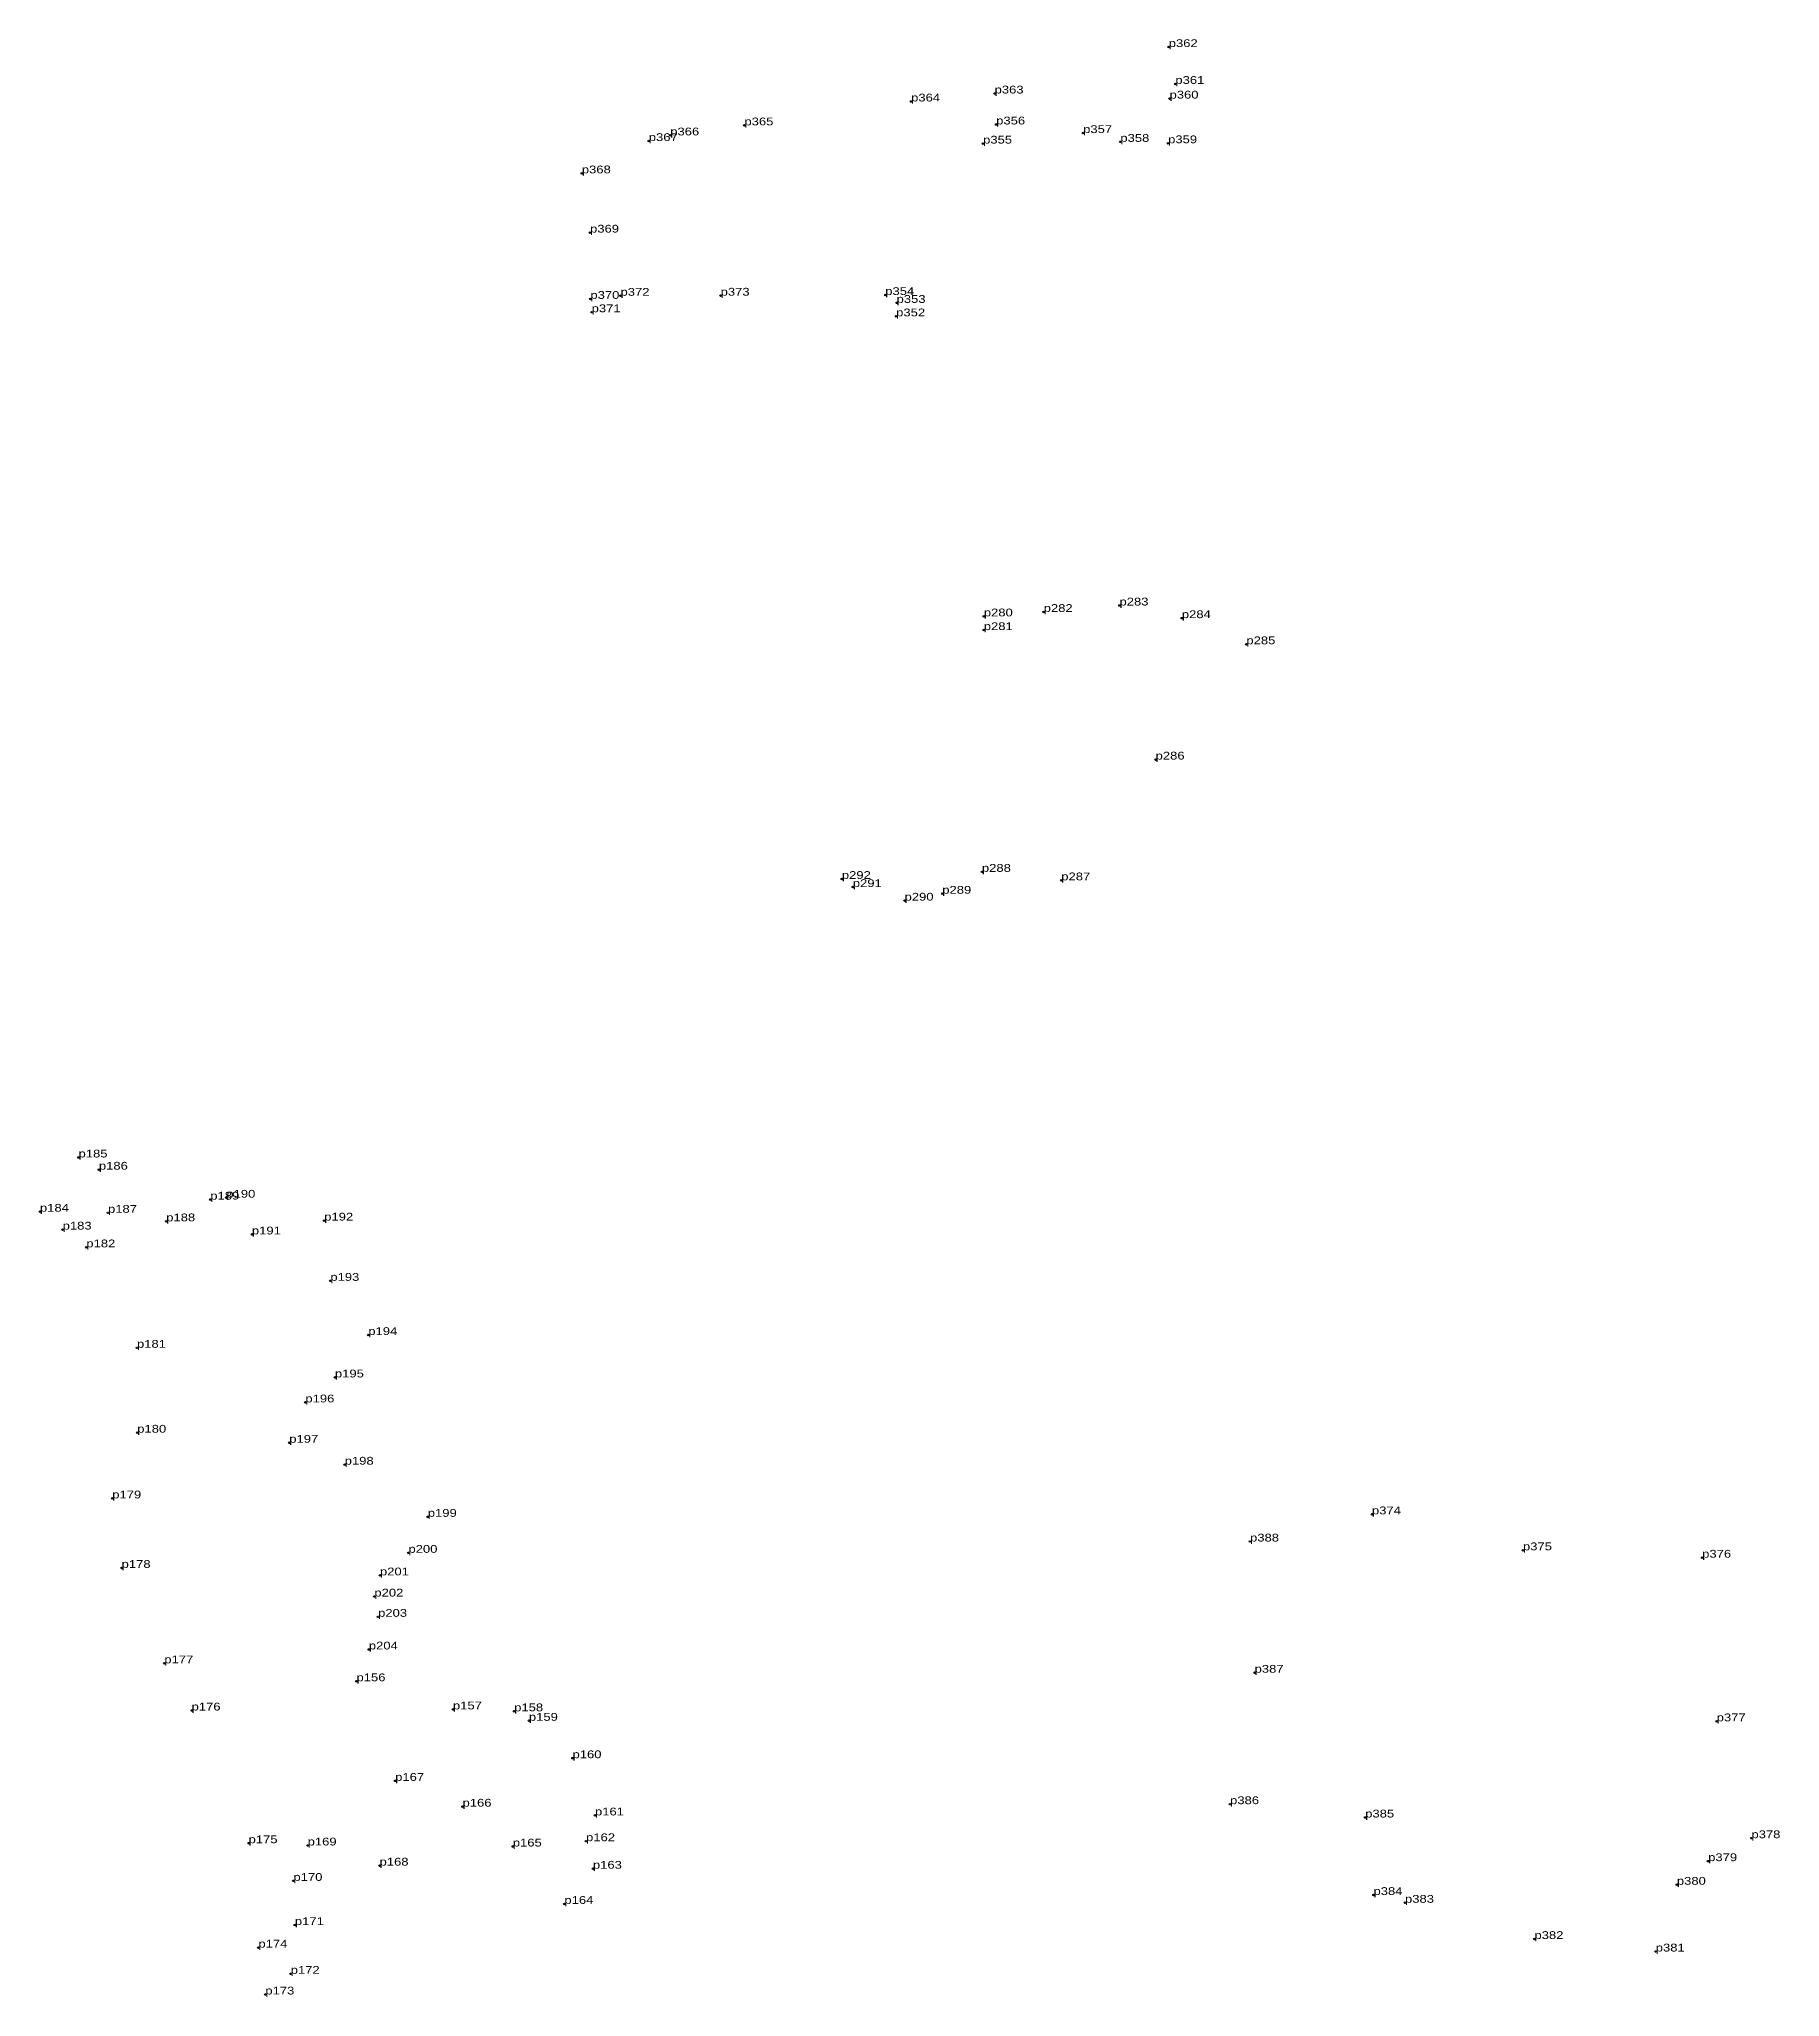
# Model space of a CAD drawing. Header units: metres. Extents: x 545938 to 547576, y 1838267 to 1839224.
# Drawn here: x 546608.6 to 547010.7, y 1838266.5 to 1838718.8 of the extents above; entities that cross this region are included whole.
import ezdxf

# ---------------------------------------------------------------- set-up
doc = ezdxf.new("R2010")
doc.units = ezdxf.units.M
doc.header["$LTSCALE"] = 0.72
doc.header["$PDMODE"] = 32
doc.header["$PDSIZE"] = 0.36
doc.layers.add('12', color=7, linetype='Continuous')
doc.layers.add('7', color=7, linetype='Continuous')

msp = doc.modelspace()

# ---------------------------------------------------------------- texts
at = {"layer": '12', "width": 1.25}
for s, p in [('p362', (546869.54, 1838717.01)), ('p362', (546869.54, 1838717.01)), ('p363', (546829.31, 1838706.28)), ('p363', (546829.31, 1838706.28)), ('p361', (546871.07, 1838708.5)), ('p361', (546871.07, 1838708.5)), ('p364', (546810.02, 1838704.44)), ('p364', (546810.02, 1838704.44)), ('p360', (546869.73, 1838705.11)), ('p360', (546869.73, 1838705.11)), ('p366', (546754.37, 1838696.6)), ('p366', (546754.37, 1838696.6)), ('p365', (546771.51, 1838698.92)), ('p365', (546771.51, 1838698.92)), ('p356', (546829.67, 1838699.13)), ('p356', (546829.67, 1838699.13)), ('p357', (546849.76, 1838697.15)), ('p357', (546849.76, 1838697.15)), ('p367', (546749.41, 1838695.3)), ('p367', (546749.41, 1838695.3)), ('p355', (546826.65, 1838694.71)), ('p355', (546826.65, 1838694.71)), ('p358', (546858.36, 1838695.11)), ('p358', (546858.36, 1838695.11)), ('p359', (546869.4, 1838694.79)), ('p359', (546869.4, 1838694.79)), ('p368', (546733.94, 1838687.83)), ('p368', (546733.94, 1838687.83)), ('p369', (546735.84, 1838674.15)), ('p369', (546735.84, 1838674.15)), ('p370', (546735.92, 1838658.83)), ('p370', (546735.92, 1838658.83)), ('p371', (546736.21, 1838655.75)), ('p371', (546736.21, 1838655.75)), ('p372', (546742.88, 1838659.55)), ('p372', (546742.88, 1838659.55)), ('p373', (546766.01, 1838659.58)), ('p373', (546766.01, 1838659.58)), ('p354', (546804.04, 1838659.72)), ('p354', (546804.04, 1838659.72)), ('p353', (546806.66, 1838657.91)), ('p353', (546806.66, 1838657.91)), ('p352', (546806.56, 1838654.8)), ('p352', (546806.56, 1838654.8)), ('p283', (546858.16, 1838587.99)), ('p283', (546858.16, 1838587.99)), ('p280', (546826.82, 1838585.48)), ('p280', (546826.82, 1838585.48)), ('p282', (546840.65, 1838586.5)), ('p282', (546840.65, 1838586.5)), ('p284', (546872.57, 1838585.07)), ('p284', (546872.57, 1838585.07)), ('p281', (546826.81, 1838582.31)), ('p281', (546826.81, 1838582.31)), ('p285', (546887.48, 1838579.04)), ('p285', (546887.48, 1838579.04)), ('p286', (546866.51, 1838552.4)), ('p286', (546866.51, 1838552.4)), ('p292', (546794.02, 1838524.82)), ('p292', (546794.02, 1838524.82)), ('p288', (546826.38, 1838526.46)), ('p288', (546826.38, 1838526.46)), ('p287', (546844.71, 1838524.5)), ('p287', (546844.71, 1838524.5)), ('p291', (546796.55, 1838522.95)), ('p291', (546796.55, 1838522.95)), ('p289', (546817.22, 1838521.4)), ('p289', (546817.22, 1838521.4)), ('p290', (546808.51, 1838519.81)), ('p290', (546808.51, 1838519.81)), ('p185', (546617.66, 1838460.47)), ('p185', (546617.66, 1838460.47)), ('p186', (546622.36, 1838457.65)), ('p186', (546622.36, 1838457.65)), ('p184', (546608.74, 1838447.94)), ('p184', (546608.74, 1838447.94)), ('p187', (546624.47, 1838447.69)), ('p187', (546624.47, 1838447.69)), ('p189', (546648.1, 1838450.74)), ('p189', (546648.1, 1838450.74)), ('p190', (546651.81, 1838451.18)), ('p190', (546651.81, 1838451.18)), ('p183', (546613.99, 1838443.81)), ('p183', (546613.99, 1838443.81)), ('p188', (546637.92, 1838445.72)), ('p188', (546637.92, 1838445.72)), ('p192', (546674.42, 1838445.89)), ('p192', (546674.42, 1838445.89)), ('p182', (546619.46, 1838439.71)), ('p182', (546619.46, 1838439.71)), ('p191', (546657.71, 1838442.69)), ('p191', (546657.71, 1838442.69)), ('p193', (546675.84, 1838431.97)), ('p193', (546675.84, 1838431.97)), ('p181', (546631.16, 1838416.5)), ('p181', (546631.16, 1838416.5)), ('p194', (546684.61, 1838419.45)), ('p194', (546684.61, 1838419.45)), ('p195', (546676.89, 1838409.65)), ('p195', (546676.89, 1838409.65)), ('p196', (546670.07, 1838403.88)), ('p196', (546670.07, 1838403.88)), ('p180', (546631.22, 1838396.89)), ('p180', (546631.22, 1838396.89)), ('p197', (546666.35, 1838394.56)), ('p197', (546666.35, 1838394.56)), ('p198', (546679.15, 1838389.5)), ('p198', (546679.15, 1838389.5)), ('p179', (546625.45, 1838381.7)), ('p179', (546625.45, 1838381.7)), ('p199', (546698.35, 1838377.45)), ('p199', (546698.35, 1838377.45)), ('p374', (546916.49, 1838378.03)), ('p374', (546916.49, 1838378.03)), ('p388', (546888.33, 1838371.74)), ('p388', (546888.33, 1838371.74)), ('p200', (546693.88, 1838369.13)), ('p200', (546693.88, 1838369.13)), ('p375', (546951.38, 1838369.72)), ('p375', (546951.38, 1838369.72)), ('p376', (546992.78, 1838368.01)), ('p376', (546992.78, 1838368.01)), ('p178', (546627.61, 1838365.65)), ('p178', (546627.61, 1838365.65)), ('p201', (546687.3, 1838363.92)), ('p201', (546687.3, 1838363.92)), ('p202', (546686.01, 1838359.03)), ('p202', (546686.01, 1838359.03)), ('p203', (546686.87, 1838354.35)), ('p203', (546686.87, 1838354.35)), ('p177', (546637.48, 1838343.6)), ('p177', (546637.48, 1838343.6)), ('p204', (546684.73, 1838346.8)), ('p204', (546684.73, 1838346.8)), ('p156', (546681.88, 1838339.46)), ('p156', (546681.88, 1838339.46)), ('p387', (546889.38, 1838341.43)), ('p387', (546889.38, 1838341.43)), ('p176', (546643.78, 1838332.7)), ('p176', (546643.78, 1838332.7)), ('p157', (546704.16, 1838332.95)), ('p157', (546704.16, 1838332.95)), ('p158', (546718.31, 1838332.52)), ('p158', (546718.31, 1838332.52)), ('p159', (546721.71, 1838330.33)), ('p159', (546721.71, 1838330.33)), ('p377', (546996.14, 1838330.21)), ('p377', (546996.14, 1838330.21)), ('p160', (546731.79, 1838321.68)), ('p160', (546731.79, 1838321.68)), ('p167', (546690.81, 1838316.45)), ('p167', (546690.81, 1838316.45)), ('p166', (546706.38, 1838310.49)), ('p166', (546706.38, 1838310.49)), ('p161', (546736.98, 1838308.46)), ('p161', (546736.98, 1838308.46)), ('p386', (546883.71, 1838311.06)), ('p386', (546883.71, 1838311.06)), ('p385', (546914.93, 1838307.98)), ('p385', (546914.93, 1838307.98)), ('p378', (547004.17, 1838303.2)), ('p378', (547004.17, 1838303.2)), ('p175', (546656.95, 1838302.04)), ('p175', (546656.95, 1838302.04)), ('p169', (546670.59, 1838301.52)), ('p169', (546670.59, 1838301.52)), ('p165', (546717.99, 1838301.28)), ('p165', (546717.99, 1838301.28)), ('p162', (546734.92, 1838302.51)), ('p162', (546734.92, 1838302.51)), ('p168', (546687.21, 1838296.87)), ('p168', (546687.21, 1838296.87)), ('p163', (546736.5, 1838296.15)), ('p163', (546736.5, 1838296.15)), ('p379', (546994.17, 1838297.9)), ('p379', (546994.17, 1838297.9)), ('p170', (546667.31, 1838293.34)), ('p170', (546667.31, 1838293.34)), ('p384', (546916.85, 1838290.08)), ('p384', (546916.85, 1838290.08)), ('p380', (546986.94, 1838292.44)), ('p380', (546986.94, 1838292.44)), ('p164', (546729.91, 1838288.02)), ('p164', (546729.91, 1838288.02)), ('p383', (546924.13, 1838288.28)), ('p383', (546924.13, 1838288.28)), ('p171', (546667.64, 1838283.13)), ('p171', (546667.64, 1838283.13)), ('p174', (546659.22, 1838277.93)), ('p174', (546659.22, 1838277.93)), ('p382', (546954.04, 1838279.91)), ('p382', (546954.04, 1838279.91)), ('p381', (546982.06, 1838277.02)), ('p381', (546982.06, 1838277.02)), ('p172', (546666.68, 1838271.87)), ('p172', (546666.68, 1838271.87)), ('p173', (546660.82, 1838267.09)), ('p173', (546660.82, 1838267.09))]:
    msp.add_text(s, height=1.8, dxfattribs=at).set_placement(p)

# ---------------------------------------------------------------- linework, layer by layer
at = {"layer": '7'}
for p in [(546869.54, 1838717.01), (546871.07, 1838708.5), (546810.02, 1838704.44), (546829.31, 1838706.28), (546869.73, 1838705.11), (546771.51, 1838698.92), (546829.67, 1838699.13), (546749.41, 1838695.3), (546754.37, 1838696.6), (546826.65, 1838694.71), (546849.76, 1838697.15), (546858.36, 1838695.11), (546869.4, 1838694.79), (546733.94, 1838687.83), (546735.84, 1838674.15), (546735.92, 1838658.83), (546742.88, 1838659.55), (546766.01, 1838659.58), (546804.04, 1838659.72), (546806.66, 1838657.91), (546736.21, 1838655.75), (546806.56, 1838654.8), (546826.82, 1838585.48), (546840.65, 1838586.5), (546840.65, 1838586.49), (546858.16, 1838587.99), (546872.57, 1838585.07), (546826.81, 1838582.31), (546887.48, 1838579.04), (546866.51, 1838552.4), (546826.38, 1838526.46), (546794.02, 1838524.82), (546796.55, 1838522.95), (546844.71, 1838524.5), (546808.51, 1838519.81), (546817.22, 1838521.4), (546817.23, 1838521.4), (546617.66, 1838460.47), (546622.36, 1838457.65), (546648.1, 1838450.75), (546648.1, 1838450.74), (546651.81, 1838451.18), (546608.74, 1838447.94), (546624.47, 1838447.69), (546637.92, 1838445.72), (546674.42, 1838445.89), (546613.99, 1838443.81), (546657.71, 1838442.69), (546619.46, 1838439.71), (546675.84, 1838431.97), (546684.61, 1838419.45), (546631.16, 1838416.5), (546676.89, 1838409.65), (546670.07, 1838403.89), (546670.07, 1838403.88), (546631.22, 1838396.89), (546666.35, 1838394.56), (546666.35, 1838394.55), (546679.15, 1838389.5), (546625.45, 1838381.7), (546698.35, 1838377.45), (546916.49, 1838378.03), (546693.88, 1838369.13), (546888.33, 1838371.74), (546951.38, 1838369.72), (546992.78, 1838368.01), (546627.61, 1838365.65), (546687.3, 1838363.92), (546686.01, 1838359.03), (546686.87, 1838354.35), (546684.73, 1838346.8), (546637.48, 1838343.61), (546637.48, 1838343.6), (546889.38, 1838341.43), (546889.39, 1838341.43), (546681.88, 1838339.46), (546681.89, 1838339.46), (546643.78, 1838332.7), (546704.16, 1838332.95), (546718.31, 1838332.52), (546721.71, 1838330.33), (546996.14, 1838330.21), (546731.79, 1838321.68), (546690.81, 1838316.45), (546706.38, 1838310.49), (546883.71, 1838311.06), (546736.98, 1838308.46), (546914.93, 1838307.98), (546656.95, 1838302.05), (546656.95, 1838302.04), (546670.59, 1838301.52), (546717.99, 1838301.28), (546717.99, 1838301.27), (546734.92, 1838302.51), (547004.17, 1838303.2), (546687.21, 1838296.87), (546736.5, 1838296.15), (546994.17, 1838297.9), (546667.31, 1838293.35), (546667.31, 1838293.34), (546986.94, 1838292.44), (546729.91, 1838288.02), (546916.85, 1838290.08), (546916.85, 1838290.07), (546924.13, 1838288.28), (546667.64, 1838283.13), (546659.22, 1838277.93), (546954.04, 1838279.91), (546982.06, 1838277.02), (546666.68, 1838271.87), (546660.82, 1838267.09)]:
    msp.add_point(p, dxfattribs=at)

msp.set_redraw_order([(e.dxf.handle, doc.entitydb.next_handle()) for e in msp.query("TEXT MTEXT ATTDEF DIMENSION ARC_DIMENSION")])  # texts and dimensions are drawn at this point

doc.saveas('drawing.dxf')
